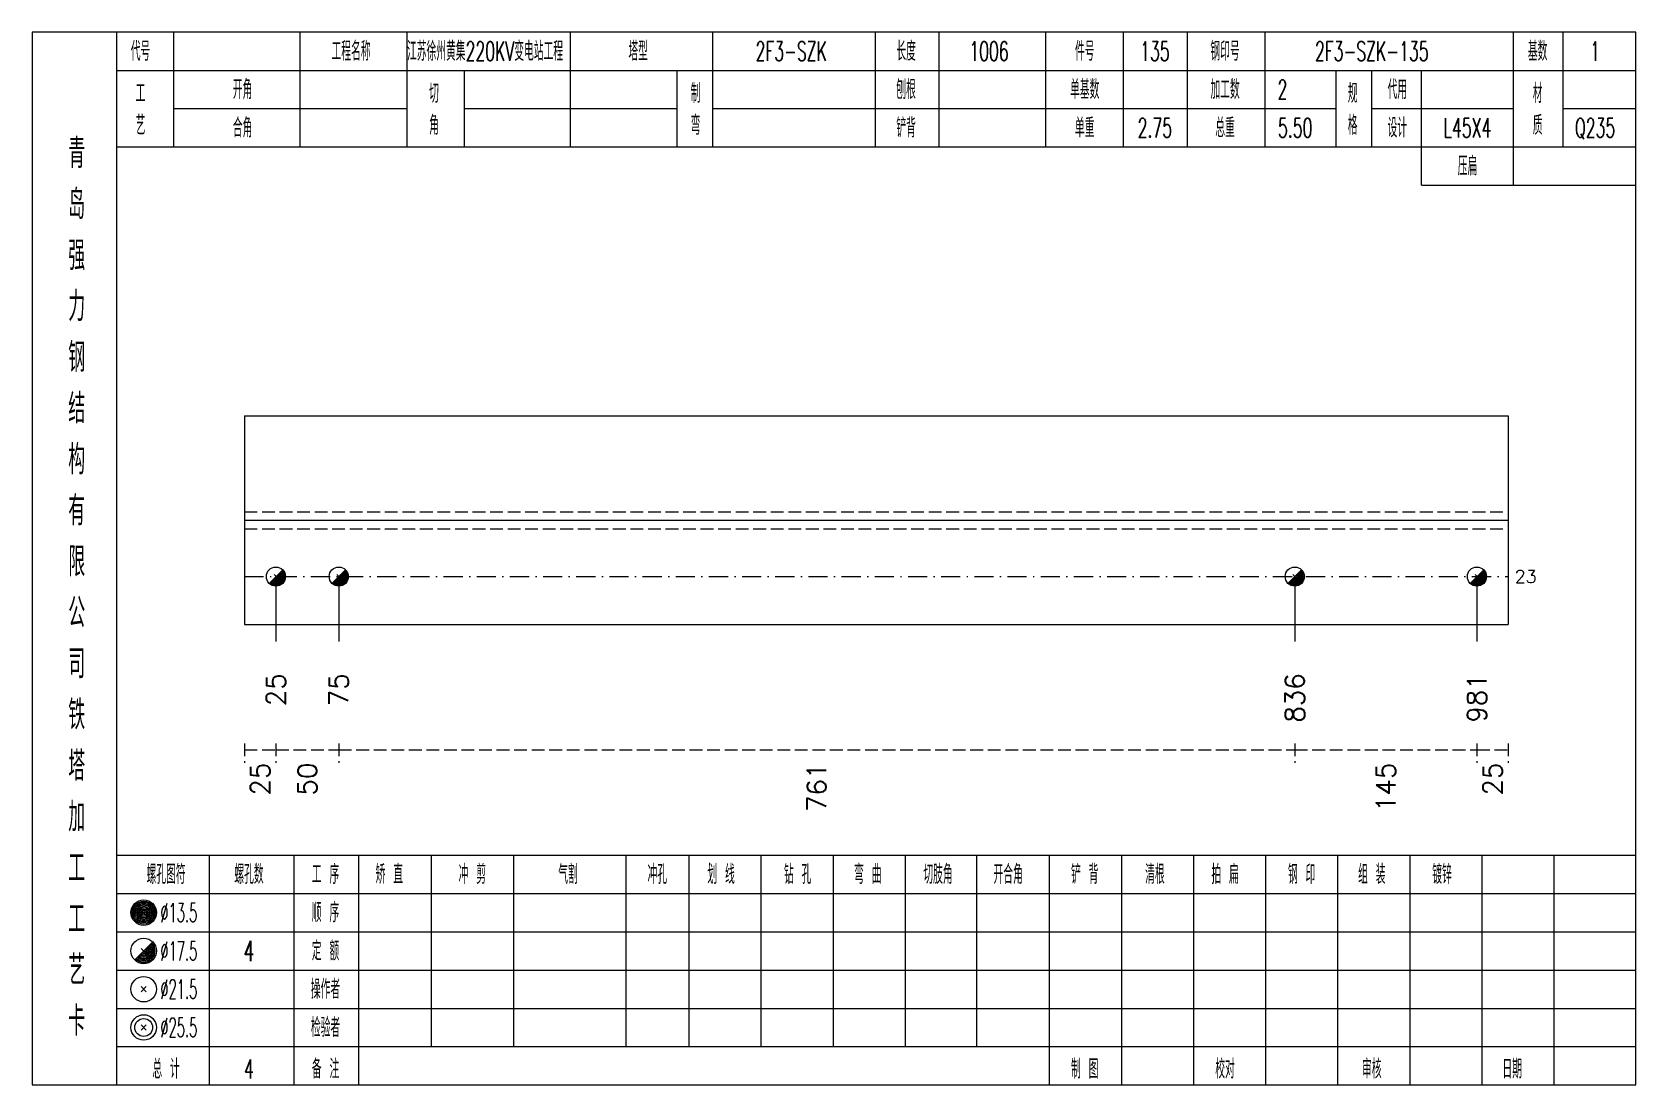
# Model space of a CAD drawing. Extents: x 0 to 4623, y -1159 to 4890.
# Drawn here: x 2491.2 to 2742.6, y 4275 to 4440 of the extents above; entities that cross this region are included whole.
import ezdxf
from ezdxf.enums import TextEntityAlignment as Align

# ---------------------------------------------------------------- set-up
doc = ezdxf.new("R2010")
doc.units = 0
doc.header["$MEASUREMENT"] = 0
doc.linetypes.add('一点画线', pattern=[5.2, 3, -1, 0.2, -1])
doc.linetypes.add('虚线', pattern=[2.75, 2, -0.75])
doc.layers.get('0').update_dxf_attribs({"linetype": 'CONTINUOUS', "lineweight": 25})
for name, color, linetype, lineweight in [('1', 7, 'CONTINUOUS', 25), ('4', 7, 'CONTINUOUS', 25), ('5', 7, 'CONTINUOUS', 25)]:
    doc.layers.add(name, color=color, linetype=linetype, lineweight=lineweight)
doc.styles.get("Standard").update_dxf_attribs({"font": 'simplex.shx', "width": 0.7, "height": 3, "bigfont": 'gbhzfs.shx'})

msp = doc.modelspace()

# ---------------------------------------------------------------- texts
at = {"color": 7, "linetype": 'Continuous', "lineweight": 13}
msp.add_text('23', height=2, dxfattribs=at).set_placement((2723.6, 4354.667), align=Align.MIDDLE_LEFT)
at = {"color": 8, "linetype": 'Continuous', "lineweight": 9}
for s, p in [('25', (2526.961, 4325.5)), ('50', (2534.346, 4325.5)), ('761', (2614.196, 4325.5)), ('145', (2703.4, 4325.5)), ('25', (2720.139, 4325.5))]:
    msp.add_text(s, height=3, rotation=90, dxfattribs=at).set_placement(p, align=Align.MIDDLE_RIGHT)
at = {"layer": '1', "color": 7, "linetype": 'Continuous', "lineweight": 13}
for s, p in [('25', (2529.423, 4339.5)), ('75', (2539.269, 4339.5)), ('836', (2689.124, 4339.5)), ('981', (2717.677, 4339.5))]:
    msp.add_text(s, height=3, rotation=90, dxfattribs=at).set_placement(p, align=Align.MIDDLE_RIGHT)
at = {"layer": '4', "color": 1, "linetype": 'Continuous', "lineweight": 13}
for s, height, width, p in [('代号', 3, 0.6, (2508.2, 4437)), ('工程名称', 3, 0.6, (2541.2, 4437)), ('江苏徐州黄集220KV变电站工程', 3, 0.6, (2562.2, 4437)), ('塔型', 3, 0.6, (2586.2, 4437)), ('2F3-SZK', 3, 0.6, (2610.2, 4437)), ('长度', 3, 0.6, (2628.2, 4437)), ('1006', 3, 0.6, (2641.2, 4437)), ('件号', 3, 0.6, (2656.2, 4437)), ('135', 3, 0.6, (2667.2, 4437)), ('钢印号', 3, 0.6, (2678.2, 4437)), ('2F3-SZK-135', 3, 0.6, (2701.2, 4437)), ('基数', 3, 0.6, (2727.2, 4437)), ('1', 3, 0.6, (2736.2, 4437)), ('开角', 3, 0.6, (2524.2, 4431)), ('制', 3, 0.6, (2595.2, 4430.4)), ('刨根', 3, 0.6, (2628.2, 4431)), ('单基数', 3, 0.6, (2656.2, 4431)), ('加工数', 3, 0.6, (2678.2, 4431)), ('2', 3, 0.6, (2687.2, 4431)), ('代用', 3, 0.6, (2705.2, 4431)), ('材', 3, 0.6, (2727.2, 4430.4)), ('工', 3, 0.6, (2508.2, 4430.4)), ('切', 3, 0.6, (2554.2, 4430.4)), ('规', 3, 0.6, (2698.2, 4430.4)), ('艺', 3, 0.6, (2508.2, 4425.4)), ('角', 3, 0.6, (2554.2, 4425.4)), ('弯', 3, 0.6, (2595.2, 4425.4)), ('格', 3, 0.6, (2698.2, 4425.4)), ('质', 3, 0.6, (2727.2, 4425.4)), ('合角', 3, 0.6, (2524.2, 4425)), ('铲背', 3, 0.6, (2628.2, 4425)), ('单重', 3, 0.6, (2656.2, 4425)), ('2.75', 3, 0.6, (2667.2, 4425)), ('总重', 3, 0.6, (2678.2, 4425)), ('5.50', 3, 0.6, (2689.2, 4425)), ('设计', 3, 0.6, (2705.2, 4425)), ('L45X4', 3, 0.6, (2716.2, 4425)), ('Q235', 3, 0.6, (2736.2, 4425)), ('青', 4.6, 0.8, (2498.2, 4421)), ('压扁', 3, 0.6, (2716.2, 4419)), ('岛', 4.6, 0.8, (2498.2, 4413)), ('强', 4.6, 0.8, (2498.2, 4405)), ('力', 4.6, 0.8, (2498.2, 4397)), ('钢', 4.6, 0.8, (2498.2, 4389)), ('结', 4.6, 0.8, (2498.2, 4381)), ('构', 4.6, 0.8, (2498.2, 4373)), ('有', 4.6, 0.8, (2498.2, 4365)), ('限', 4.6, 0.8, (2498.2, 4357)), ('公', 4.6, 0.8, (2498.2, 4349)), ('司', 4.6, 0.8, (2498.2, 4341)), ('铁', 4.6, 0.8, (2498.2, 4333)), ('塔', 4.6, 0.8, (2498.2, 4325)), ('加', 4.6, 0.8, (2498.2, 4317)), ('工', 4.6, 0.8, (2498.2, 4309)), ('螺孔图符', 3, 0.6, (2512.2, 4308)), ('螺孔数', 3, 0.6, (2525.2, 4308)), ('工 序', 3, 0.6, (2537.2, 4308)), ('矫 直', 3, 0.6, (2547.2, 4308)), ('冲 剪', 3, 0.6, (2560.2, 4308)), ('气割', 3, 0.6, (2575.2, 4308)), ('冲孔', 3, 0.6, (2589.2, 4308)), ('划 线', 3, 0.6, (2599.2, 4308)), ('钻 孔', 3, 0.6, (2611.2, 4308)), ('弯 曲', 3, 0.6, (2622.2, 4308)), ('切肢角', 3, 0.6, (2633.2, 4308)), ('开合角', 3, 0.6, (2644.2, 4308)), ('铲 背', 3, 0.6, (2656.2, 4308)), ('清根', 3, 0.6, (2667.2, 4308)), ('拍 扁', 3, 0.6, (2678.2, 4308)), ('钢 印', 3, 0.6, (2690.2, 4308)), ('组 装', 3, 0.6, (2701.2, 4308)), ('镀锌', 3, 0.6, (2712.2, 4308)), ('工', 4.6, 0.8, (2498.2, 4301)), ('%%C13.5', 3, 0.5, (2514.2, 4302)), ('顺 序', 3, 0.6, (2537.2, 4302)), ('%%C17.5', 3, 0.5, (2514.2, 4296)), ('4', 3.2, 0.6, (2525.2, 4296)), ('定 额', 3, 0.6, (2537.2, 4296)), ('艺', 4.6, 0.8, (2498.2, 4293)), ('%%C21.5', 3, 0.5, (2514.2, 4290)), ('操作者', 3, 0.6, (2537.2, 4290)), ('卡', 4.6, 0.8, (2498.2, 4285)), ('%%C25.5', 3, 0.5, (2514.2, 4284)), ('检验者', 3, 0.6, (2537.2, 4284)), ('总 计', 3, 0.6, (2512.2, 4277.5)), ('4', 3, 0.6, (2525.2, 4277.5)), ('备 注', 3, 0.6, (2537.2, 4277.5)), ('制 图', 3, 0.6, (2656.2, 4277.5)), ('校对', 3, 0.6, (2678.2, 4277.5)), ('审核', 3, 0.6, (2701.2, 4277.5)), ('日期', 3, 0.6, (2723.2, 4277.5))]:
    msp.add_text(s, height=height, dxfattribs=dict(at, width=width)).set_placement(p, align=Align.MIDDLE_CENTER)

# ---------------------------------------------------------------- blocks, each defined once
blk = doc.blocks.new('孔17.5')
at = {"layer": '5', "color": 7, "linetype": 'Continuous', "lineweight": 13}
for p, q in [((-0.707, -0.707), (0.707, 0.707)), ((-0.2, 0.2), (0.2, -0.2))]:
    blk.add_line(p, q, dxfattribs=at)
blk.add_circle((0, 0), 1, dxfattribs=at)
for radius in [0.9, 0.8, 0.7, 0.6, 0.5, 0.4, 0.3, 0.2, 0.1]:
    blk.add_arc((0, 0), radius, 225, 45, dxfattribs=at)

# ---------------------------------------------------------------- linework, layer by layer
at = {"color": 7, "linetype": 'Continuous', "lineweight": 18}
for p, q in [((2524.5, 4379.833), (2524.5, 4347.167)), ((2524.5, 4379.833), (2722.6, 4379.833)), ((2722.6, 4379.833), (2722.6, 4347.167)), ((2524.5, 4363.5), (2722.6, 4363.5))]:
    msp.add_line(p, q, dxfattribs=at)
at = {"color": 1, "linetype": '虚线', "lineweight": 18}
for p, q in [((2524.5, 4364.833), (2722.6, 4364.833)), ((2524.5, 4362.167), (2722.6, 4362.167))]:
    msp.add_line(p, q, dxfattribs=at)
at = {"color": 3, "linetype": '一点画线', "lineweight": 13}
msp.add_line((2524.5, 4354.667), (2722.6, 4354.667), dxfattribs=at)
at = {"color": 7, "linetype": 'Continuous', "lineweight": 13}
for p, q in [((2529.423, 4354.667), (2529.423, 4344.5)), ((2539.269, 4354.667), (2539.269, 4344.5)), ((2689.124, 4354.667), (2689.124, 4344.5)), ((2717.677, 4354.667), (2717.677, 4344.5))]:
    msp.add_line(p, q, dxfattribs=at)
at = {"color": 8, "linetype": '虚线', "lineweight": 9}
for p, q in [((2524.5, 4328.5), (2524.5, 4325.5)), ((2524.5, 4327.5), (2529.423, 4327.5)), ((2529.423, 4328.5), (2529.423, 4325.5)), ((2529.423, 4328.5), (2529.423, 4325.5)), ((2529.423, 4327.5), (2539.269, 4327.5)), ((2539.269, 4328.5), (2539.269, 4325.5)), ((2539.269, 4328.5), (2539.269, 4325.5)), ((2539.269, 4327.5), (2689.124, 4327.5)), ((2689.124, 4328.5), (2689.124, 4325.5)), ((2689.124, 4328.5), (2689.124, 4325.5)), ((2689.124, 4327.5), (2717.677, 4327.5)), ((2717.677, 4328.5), (2717.677, 4325.5)), ((2717.677, 4328.5), (2717.677, 4325.5)), ((2717.677, 4327.5), (2722.6, 4327.5)), ((2722.6, 4328.5), (2722.6, 4325.5))]:
    msp.add_line(p, q, dxfattribs=at)
at = {"layer": '1', "color": 7, "linetype": 'Continuous', "lineweight": 18}
msp.add_line((2524.5, 4347.167), (2722.6, 4347.167), dxfattribs=at)
at = {"layer": '4', "color": 1, "linetype": 'Continuous', "lineweight": 18}
for p, q in [((2504.5, 4275), (2504.5, 4440)), ((2513.4, 4422), (2513.4, 4440)), ((2533.2, 4422), (2533.2, 4440)), ((2550, 4422), (2550, 4440)), ((2575.6, 4422), (2575.6, 4440)), ((2597.9, 4422), (2597.9, 4440)), ((2623.4, 4422), (2623.4, 4440)), ((2633.4, 4422), (2633.4, 4440)), ((2650.1, 4422), (2650.1, 4440)), ((2662.3, 4422), (2662.3, 4440)), ((2672.3, 4422), (2672.3, 4440)), ((2684.5, 4422), (2684.5, 4440)), ((2723.4, 4416), (2723.4, 4440)), ((2731.2, 4422), (2731.2, 4440)), ((2504.5, 4434), (2742.6, 4434)), ((2559, 4422), (2559, 4434)), ((2592.3, 4422), (2592.3, 4434)), ((2695.6, 4422), (2695.6, 4434)), ((2701.2, 4422), (2701.2, 4434)), ((2709, 4416), (2709, 4434)), ((2513.4, 4428), (2550, 4428)), ((2559, 4428), (2592.3, 4428)), ((2597.9, 4428), (2695.6, 4428)), ((2701.2, 4428), (2723.4, 4428)), ((2731.2, 4428), (2742.6, 4428)), ((2504.5, 4422), (2742.6, 4422)), ((2709, 4416), (2742.6, 4416)), ((2504.5, 4311), (2742.6, 4311)), ((2519, 4275), (2519, 4311)), ((2532.3, 4275), (2532.3, 4311)), ((2542.4, 4275), (2542.4, 4311)), ((2553.8, 4281), (2553.8, 4311)), ((2566.7, 4281), (2566.7, 4311)), ((2584.3, 4281), (2584.3, 4311)), ((2594.2, 4281), (2594.2, 4311)), ((2605.5, 4281), (2605.5, 4311)), ((2616.8, 4281), (2616.8, 4311)), ((2628.1, 4281), (2628.1, 4311)), ((2639.3, 4281), (2639.3, 4311)), ((2650.7, 4281), (2650.7, 4311)), ((2662, 4281), (2662, 4311)), ((2673.3, 4281), (2673.3, 4311)), ((2684.6, 4281), (2684.6, 4311)), ((2695.9, 4281), (2695.9, 4311)), ((2707.2, 4281), (2707.2, 4311)), ((2718.5, 4281), (2718.5, 4311)), ((2729.8, 4281), (2729.8, 4311)), ((2504.5, 4305), (2742.6, 4305)), ((2504.5, 4299), (2742.6, 4299)), ((2504.5, 4293), (2742.6, 4293)), ((2504.5, 4287), (2742.6, 4287)), ((2504.5, 4281), (2742.6, 4281)), ((2650.7, 4275), (2650.7, 4281)), ((2662, 4275), (2662, 4281)), ((2673.3, 4275), (2673.3, 4281)), ((2684.6, 4275), (2684.6, 4281)), ((2695.9, 4275), (2695.9, 4281)), ((2707.2, 4275), (2707.2, 4281)), ((2718.5, 4275), (2718.5, 4281)), ((2729.8, 4275), (2729.8, 4281))]:
    msp.add_line(p, q, dxfattribs=at)
at = {"layer": '4', "color": 7, "linetype": 'Continuous', "lineweight": 13}
for p, q in [((2508.5, 4301.8), (2508.9, 4302.2)), ((2508.9, 4301.8), (2508.5, 4302.2)), ((2507.286, 4294.586), (2510.114, 4297.414)), ((2508.3, 4296.4), (2509.1, 4295.6)), ((2508.3, 4289.6), (2509.1, 4290.4)), ((2508.3, 4290.4), (2509.1, 4289.6)), ((2508.3, 4283.6), (2509.1, 4284.4)), ((2508.3, 4284.4), (2509.1, 4283.6))]:
    msp.add_line(p, q, dxfattribs=at)
at = {"layer": '4', "color": 1, "linetype": 'Continuous', "lineweight": 18}
msp.add_lwpolyline([(2491.2, 4440), (2491.2, 4275), (2742.6, 4275), (2742.6, 4440)], close=True, dxfattribs=at)
at = {"layer": '4', "color": 7, "linetype": 'Continuous', "lineweight": 13}
for centre, radius in [((2508.7, 4302), 2), ((2508.7, 4302), 1.8), ((2508.7, 4302), 1.6), ((2508.7, 4302), 1.4), ((2508.7, 4302), 1.2), ((2508.7, 4302), 1), ((2508.7, 4302), 0.8), ((2508.7, 4302), 0.6), ((2508.7, 4302), 0.4), ((2508.7, 4302), 0.2), ((2508.7, 4296), 2), ((2508.7, 4290), 2), ((2508.7, 4284), 2), ((2508.7, 4284), 1.4)]:
    msp.add_circle(centre, radius, dxfattribs=at)
for radius in [1.8, 1.6, 1.4, 1.2, 1, 0.8, 0.6, 0.4, 0.2]:
    msp.add_arc((2508.7, 4296), radius, 225, 45, dxfattribs=at)

# ---------------------------------------------------------------- block references
at = {"layer": '1', "color": 7, "linetype": 'Continuous', "lineweight": 13, "xscale": 1.5, "yscale": 1.5, "zscale": 1.5}
for p in [(2529.423, 4354.667), (2539.269, 4354.667), (2689.124, 4354.667), (2717.677, 4354.667)]:
    msp.add_blockref('孔17.5', p, dxfattribs=at)

msp.set_redraw_order([(e.dxf.handle, doc.entitydb.next_handle()) for e in msp.query("TEXT MTEXT ATTDEF DIMENSION ARC_DIMENSION")])  # texts and dimensions are drawn at this point

doc.saveas('drawing.dxf')
